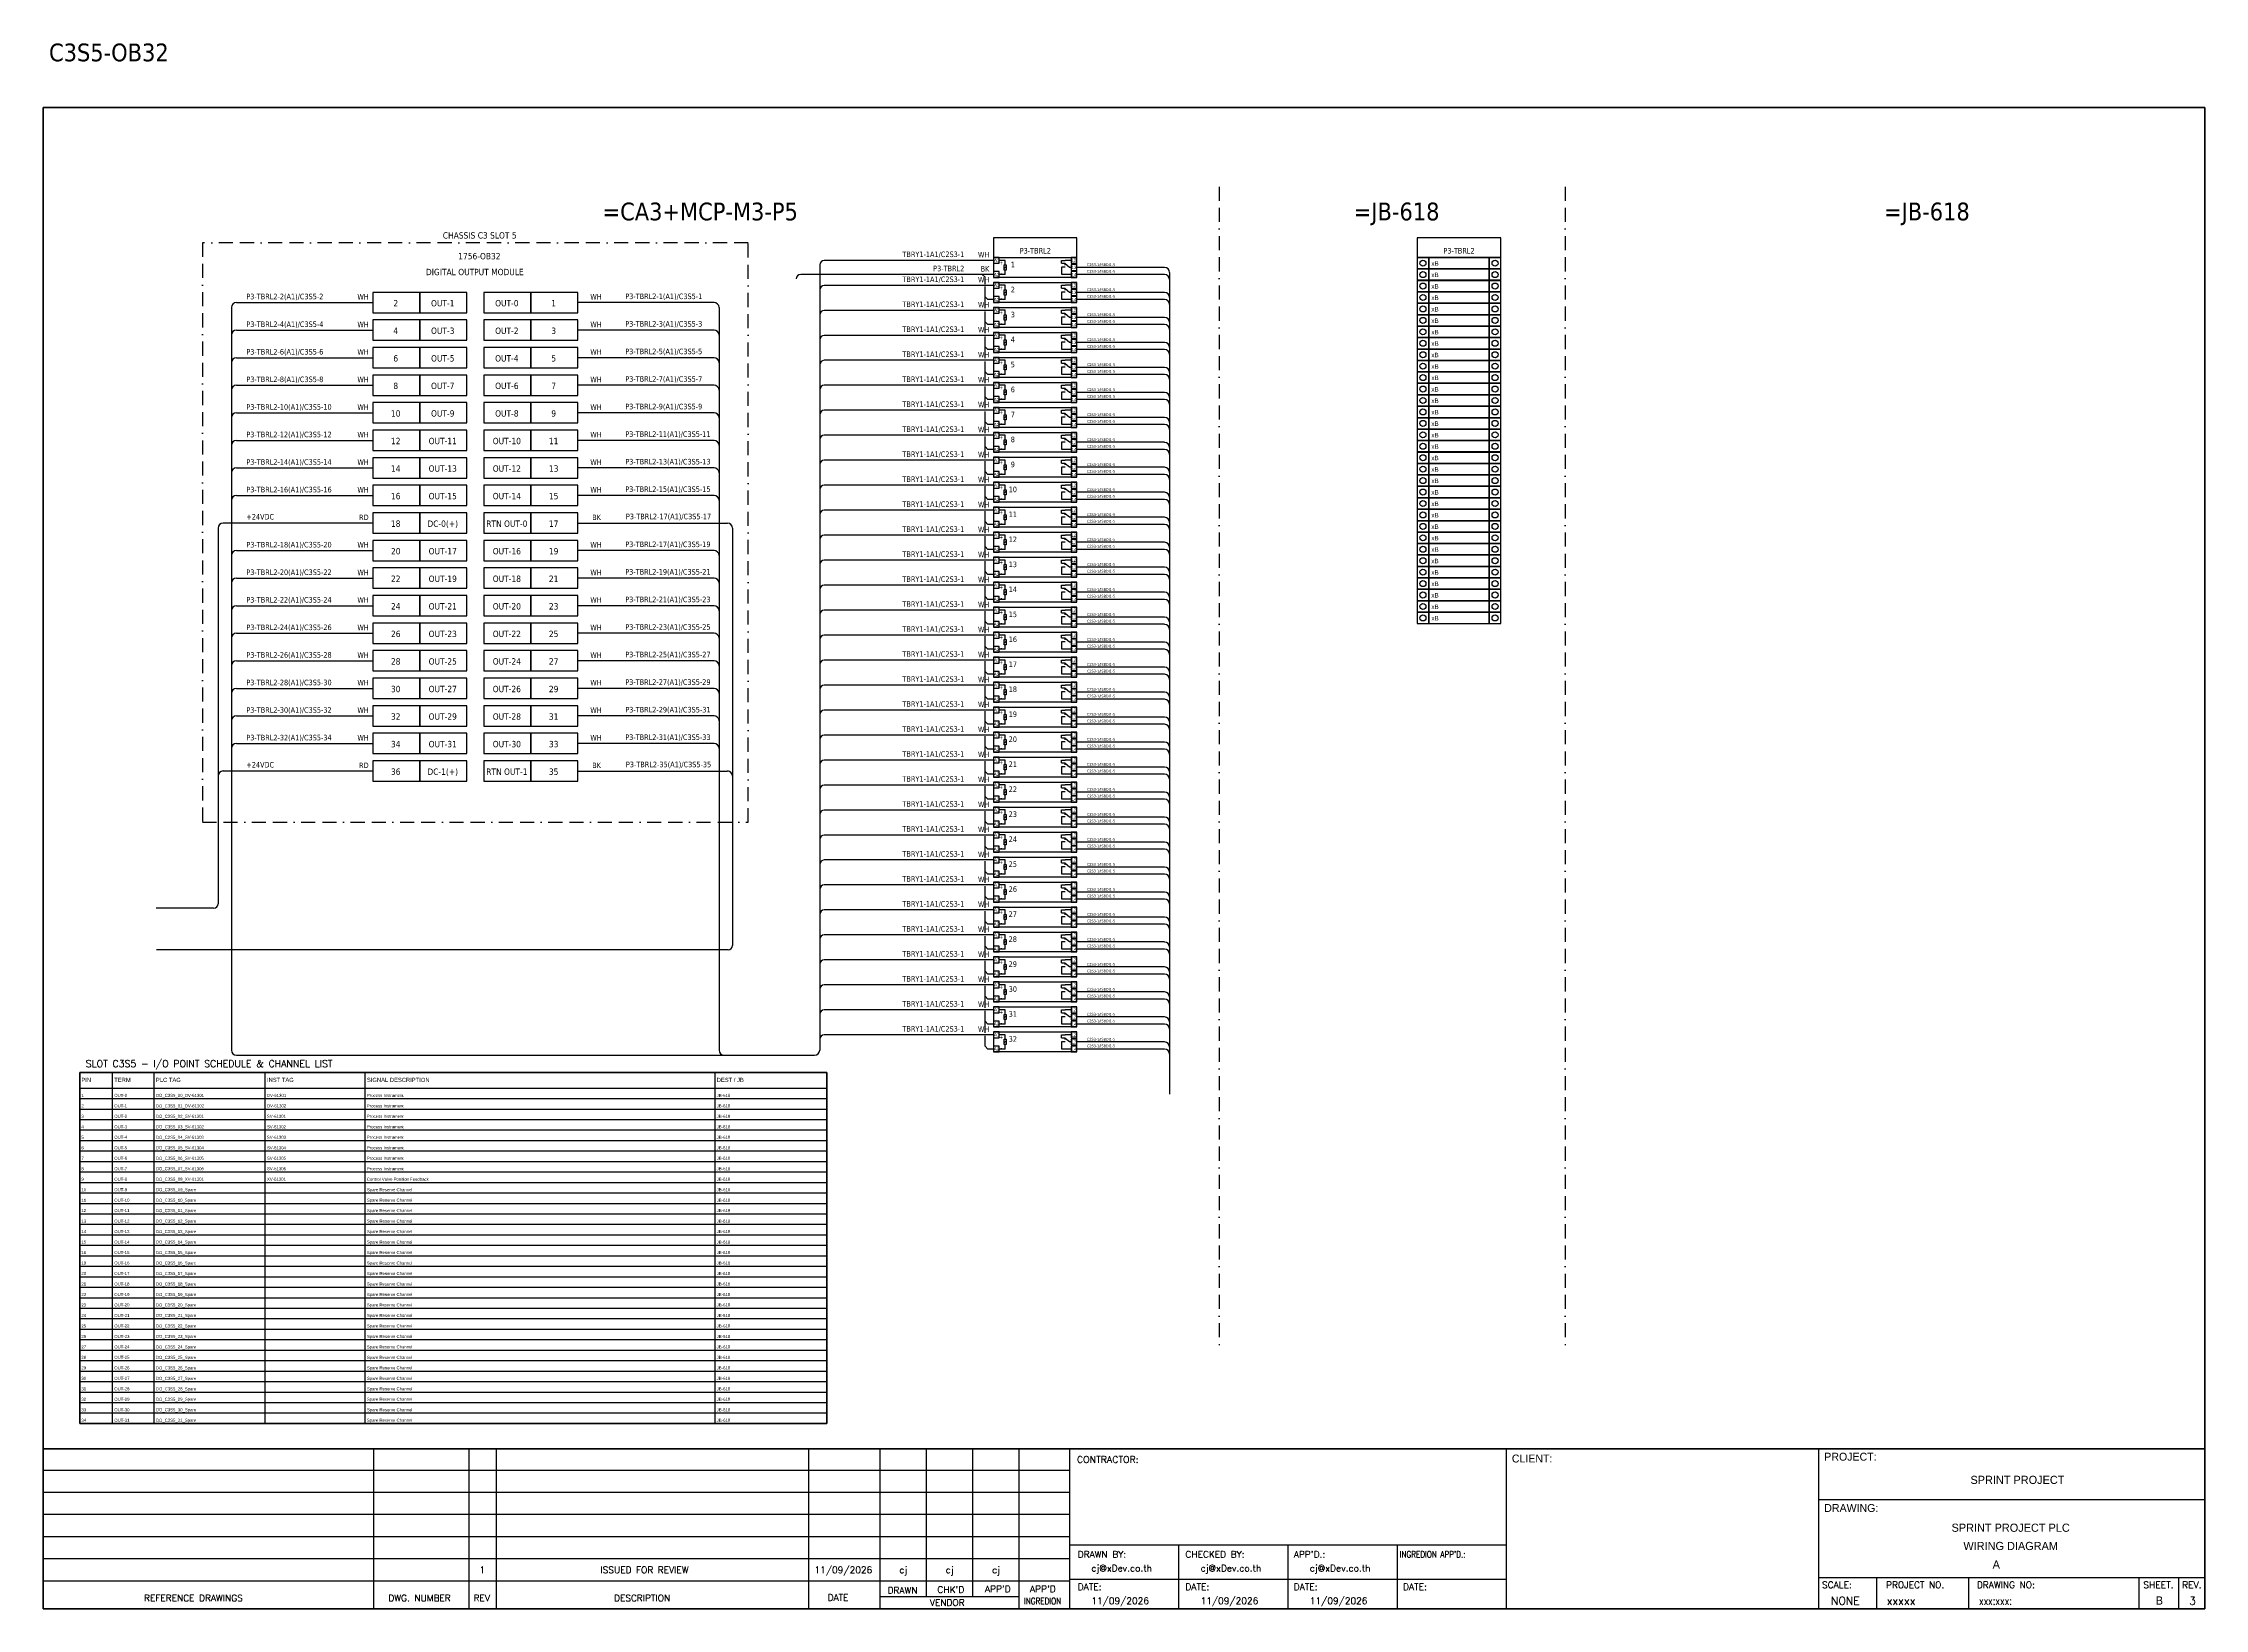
# Model space of a CAD drawing. Header units: millimetres. Extents: x 0 to 54213, y 0 to 2820.
# Drawn here: x 20967 to 24860, y 0 to 2820 of the extents above; entities that cross this region are included whole.
import ezdxf
from ezdxf.enums import TextEntityAlignment as Align

# ---------------------------------------------------------------- set-up
doc = ezdxf.new("R2010")
doc.units = ezdxf.units.MM
doc.linetypes.add('BORDERX2', pattern=[88.9, 25.4, -12.7, 25.4, -12.7, 0, -12.7])
for name, color, linetype in [('GT_1', 9, 'Continuous'), ('HELPPOINT', 7, 'Continuous'), ('MEMBER', 7, 'Continuous'), ('x01001-FrameArea', 2, 'BORDERX2')]:
    doc.layers.add(name, color=color, linetype=linetype)
doc.layers.add('IE-EQUIP', color=253, linetype='Continuous', lineweight=25)
doc.layers.add('IE-WIRE', color=7, linetype='Continuous', lineweight=25)
doc.styles.add('HTX11', font='O8111901')
doc.styles.add('ROMANS', font='romans.shx', dxfattribs={"width": 0.85, "height": 25})
doc.styles.get("Standard").update_dxf_attribs({"font": 'arial.ttf'})
doc.styles.add('Tahoma', font='')
doc.styles.get('Tahoma').set_extended_font_data('Tahoma')

# ---------------------------------------------------------------- blocks, each defined once
blk = doc.blocks.new('xTermSingleLayer4')
at = {"color": 7, "ltscale": 25.4}
for points in [[(0, -537), (537, -537), (537, 0), (0, 0)], [(537, -537), (3378, -537), (3378, 0), (537, 0)], [(3378, -537), (3915, -537), (3915, 0), (3378, 0)]]:
    blk.add_lwpolyline(points, close=True, dxfattribs=at)
for centre in [(268, -268), (3647, -268)]:
    blk.add_circle(centre, 141, dxfattribs=at)
blk.add_attdef('TERMINAL_B', (661, -387), '', height=212)
blk = doc.blocks.new('xRY-SPDT-11')
at = {"color": 1, "ltscale": 25.4}
for p, q in [((0, 0), (0, -10.5)), ((10.4, 0), (0, 0)), ((0, 0), (150.3, 0)), ((0, 0), (0, -36)), ((10.4, -10.5), (10.4, 0)), ((140, 0), (140, -10.5)), ((150.3, 0), (140, 0)), ((150.3, -36), (150.3, 0)), ((150.3, -10.5), (150.3, 0)), ((150.3, -36), (150.3, 0)), ((0, -10.5), (10.4, -10.5)), ((0, -25.5), (0, -36)), ((10.4, -25.5), (0, -25.5)), ((0, -36), (10.4, -36)), ((150.3, -36), (0, -36)), ((20.7, -5.2), (10.4, -5.2)), ((10.4, -36), (10.4, -25.5)), ((20.7, -30.8), (10.4, -30.8)), ((22.8, -16.3), (19.4, -19.7)), ((20.7, -13.3), (20.7, -5.2)), ((20.7, -30.8), (20.7, -22.7)), ((122.2, -10.4), (122.2, -5.2)), ((122.2, -5.2), (128.9, -5.2)), ((122.2, -10.4), (128.9, -10.4)), ((123.2, -30.8), (123.2, -17)), ((123.2, -17), (128.9, -17)), ((140, -30.8), (123.2, -30.8)), ((140, -5.2), (128.9, -5.2)), ((128.9, -13.8), (128.9, -10.4)), ((136.9, -18), (128.9, -11.6)), ((140, -18), (136.9, -18)), ((140, -10.5), (150.3, -10.5)), ((140, -12.8), (140, -23.3)), ((150.3, -12.8), (140, -12.8)), ((140, -23.3), (150.3, -23.3)), ((140, -25.5), (140, -36)), ((150.3, -25.5), (140, -25.5)), ((140, -36), (150.3, -36)), ((150.3, -23.3), (150.3, -12.8)), ((150.3, -36), (150.3, -25.5))]:
    blk.add_line(p, q, dxfattribs=at)
blk.add_lwpolyline([(22.8, -22.7), (19.4, -22.7), (19.4, -13.3), (22.8, -13.3)], close=True, dxfattribs=at)
at = {"color": 1}
for s, p in [('A2', (5.4, -30.9)), ('A1', (5.8, -5)), ('12', (144.4, -5.3)), ('13', (144.8, -17.9)), ('14', (145, -30.8))]:
    blk.add_text(s, height=5.91, dxfattribs=at).set_placement(p, align=Align.MIDDLE_CENTER)
at = {"color": 1, "style": 'Tahoma'}
for s, p in [('+', (13.9, -9.3)), ('+', (13.9, -9.3)), ('-', (13.9, -28.2))]:
    blk.add_text(s, height=6.84, dxfattribs=at).set_placement(p, align=Align.MIDDLE_CENTER)
blk = doc.blocks.new('*U220')
at = {"layer": 'x01001-FrameArea'}
blk.add_blockref('xRY-SPDT-11', (-75.2, 18), dxfattribs=at)
blk = doc.blocks.new('*U230')
at = {"layer": 'x01001-FrameArea', "color": 0, "linetype": 'ByBlock', "lineweight": -2, "transparency": 16777216}
for p in [(0, 0), (0, -45), (0, -90), (0, -135), (0, -180), (0, -225), (0, -270), (0, -315), (0, -360), (0, -405), (0, -450), (0, -495), (0, -540), (0, -585), (0, -630), (0, -675), (0, -720), (0, -765), (0, -810), (0, -855), (0, -900), (0, -945), (0, -990), (0, -1035), (0, -1080), (0, -1125), (0, -1170), (0, -1215), (0, -1260), (0, -1305), (0, -1350), (0, -1395)]:
    blk.add_blockref('*U220', p, dxfattribs=at)
blk = doc.blocks.new('*U320')
at = {"color": 4, "style": 'Tahoma'}
for s, height, p in [('TBRY1-1A1/C2S3-1', 9.949, (36.2, -4.1)), ('WH', 9.95, (81.3, -4.8))]:
    blk.add_text(s, height=height, dxfattribs=at).set_placement(p, align=Align.RIGHT)
blk = doc.blocks.new('*U330')
at = {"layer": 'x01001-FrameArea', "color": 0, "linetype": 'ByBlock', "lineweight": -2, "transparency": 16777216}
for p in [(0, 0), (0, -45), (0, -90), (0, -135), (0, -180), (0, -225), (0, -270), (0, -315), (0, -360), (0, -405), (0, -450), (0, -495), (0, -540), (0, -585), (0, -630), (0, -675), (0, -720), (0, -765), (0, -810), (0, -855), (0, -900), (0, -945), (0, -990), (0, -1035), (0, -1080), (0, -1125), (0, -1170), (0, -1215), (0, -1260), (0, -1305), (0, -1350), (0, -1395)]:
    blk.add_blockref('*U320', p, dxfattribs=at)
blk = doc.blocks.new('*U360')
at = {"layer": 'IE-WIRE', "color": 4, "ltscale": 25.4}
for p, q in [((74.2, 7.2), (-83.4, 7.2)), ((74.2, -5.6), (-83.4, -5.6))]:
    blk.add_line(p, q, dxfattribs=at)
for centre in [(74.2, -2), (74.2, -14.8)]:
    blk.add_arc(centre, 9.17, 0, 90, dxfattribs=at)
at = {"color": 4, "style": 'Tahoma'}
for p in [(-65.4, 9.6), (-65.4, -2.4)]:
    blk.add_text('C2S3-1/ISBDI1-5', height=4.974, dxfattribs=at).set_placement(p)
blk = doc.blocks.new('*U370')
at = {"layer": 'x01001-FrameArea', "color": 0, "linetype": 'ByBlock', "lineweight": -2, "transparency": 16777216}
for p in [(0, 0), (0, -45), (0, -90), (0, -135), (0, -180), (0, -225), (0, -270), (0, -315), (0, -360), (0, -405), (0, -450), (0, -495), (0, -540), (0, -585), (0, -630), (0, -675), (0, -720), (0, -765), (0, -810), (0, -855), (0, -900), (0, -945), (0, -990), (0, -1035), (0, -1080), (0, -1125), (0, -1170), (0, -1215), (0, -1260), (0, -1305), (0, -1350), (0, -1395)]:
    blk.add_blockref('*U360', p, dxfattribs=at)

msp = doc.modelspace()

# ---------------------------------------------------------------- linework, layer by layer
for p, q in [((22657.8, 2403.2), (22662.8, 2398.2)), ((22662.8, 2385.8), (22662.8, 2398.2)), ((22662.8, 2342.5), (22662.8, 2381.8)), ((22667.8, 2358.2), (22662.8, 2363.2)), ((22662.8, 2297.5), (22662.8, 2336.8)), ((22678.2, 2358.2), (22667.8, 2358.2)), ((22667.8, 2313.2), (22662.8, 2318.2)), ((22678.2, 2313.2), (22667.8, 2313.2)), ((22662.8, 2252.5), (22662.8, 2291.8)), ((22667.8, 2268.2), (22662.8, 2273.2)), ((22678.2, 2268.2), (22667.8, 2268.2)), ((22662.8, 2207.5), (22662.8, 2246.8)), ((22667.8, 2223.2), (22662.8, 2228.2)), ((22678.2, 2223.2), (22667.8, 2223.2)), ((22662.8, 2162.5), (22662.8, 2201.8)), ((22667.8, 2178.2), (22662.8, 2183.2)), ((22662.8, 2117.5), (22662.8, 2156.8)), ((22678.2, 2178.2), (22667.8, 2178.2)), ((22667.8, 2133.2), (22662.8, 2138.2)), ((22662.8, 2072.5), (22662.8, 2111.8)), ((22678.2, 2133.2), (22667.8, 2133.2)), ((22667.8, 2088.2), (22662.8, 2093.2)), ((22662.8, 2027.5), (22662.8, 2066.8)), ((22678.2, 2088.2), (22667.8, 2088.2)), ((22667.8, 2043.2), (22662.8, 2048.2)), ((22678.2, 2043.2), (22667.8, 2043.2)), ((22662.8, 1982.5), (22662.8, 2021.8)), ((22667.8, 1998.2), (22662.8, 2003.2)), ((22678.2, 1998.2), (22667.8, 1998.2)), ((22662.8, 1937.5), (22662.8, 1976.8)), ((22667.8, 1953.2), (22662.8, 1958.2)), ((22678.2, 1953.2), (22667.8, 1953.2)), ((22662.8, 1892.5), (22662.8, 1931.8)), ((22667.8, 1908.2), (22662.8, 1913.2)), ((22678.2, 1908.2), (22667.8, 1908.2)), ((22662.8, 1847.5), (22662.8, 1886.8)), ((22667.8, 1863.2), (22662.8, 1868.2)), ((22662.8, 1802.5), (22662.8, 1841.8)), ((22678.2, 1863.2), (22667.8, 1863.2)), ((22667.8, 1818.2), (22662.8, 1823.2)), ((22662.8, 1757.5), (22662.8, 1796.8)), ((22678.2, 1818.2), (22667.8, 1818.2)), ((22667.8, 1773.2), (22662.8, 1778.2)), ((22678.2, 1773.2), (22667.8, 1773.2)), ((22662.8, 1712.5), (22662.8, 1751.8)), ((22667.8, 1728.2), (22662.8, 1733.2)), ((22678.2, 1728.2), (22667.8, 1728.2)), ((22662.8, 1667.5), (22662.8, 1706.8)), ((22667.8, 1683.2), (22662.8, 1688.2)), ((22678.2, 1683.2), (22667.8, 1683.2)), ((22662.8, 1622.5), (22662.8, 1661.8)), ((22667.8, 1638.2), (22662.8, 1643.2)), ((22678.2, 1638.2), (22667.8, 1638.2)), ((22662.8, 1577.5), (22662.8, 1616.8)), ((22667.8, 1593.2), (22662.8, 1598.2)), ((22662.8, 1532.5), (22662.8, 1571.8)), ((22678.2, 1593.2), (22667.8, 1593.2)), ((22667.8, 1548.2), (22662.8, 1553.2)), ((22662.8, 1487.5), (22662.8, 1526.8)), ((22678.2, 1548.2), (22667.8, 1548.2)), ((22667.8, 1503.2), (22662.8, 1508.2)), ((22662.8, 1442.5), (22662.8, 1481.8)), ((22678.2, 1503.2), (22667.8, 1503.2)), ((22667.8, 1458.2), (22662.8, 1463.2)), ((22678.2, 1458.2), (22667.8, 1458.2)), ((22662.8, 1397.5), (22662.8, 1436.8)), ((22667.8, 1413.2), (22662.8, 1418.2)), ((22678.2, 1413.2), (22667.8, 1413.2)), ((22662.8, 1352.5), (22662.8, 1391.8)), ((22667.8, 1368.2), (22662.8, 1373.2)), ((22678.2, 1368.2), (22667.8, 1368.2)), ((22662.8, 1307.5), (22662.8, 1346.8)), ((22667.8, 1323.2), (22662.8, 1328.2)), ((22662.8, 1262.5), (22662.8, 1301.8)), ((22678.2, 1323.2), (22667.8, 1323.2)), ((22667.8, 1278.2), (22662.8, 1283.2)), ((22662.8, 1217.5), (22662.8, 1256.8)), ((22678.2, 1278.2), (22667.8, 1278.2)), ((22667.8, 1233.2), (22662.8, 1238.2)), ((22662.8, 1172.5), (22662.8, 1211.8)), ((22678.2, 1233.2), (22667.8, 1233.2)), ((22667.8, 1188.2), (22662.8, 1193.2)), ((22678.2, 1188.2), (22667.8, 1188.2)), ((22662.8, 1127.5), (22662.8, 1166.8)), ((22667.8, 1143.2), (22662.8, 1148.2)), ((22678.2, 1143.2), (22667.8, 1143.2)), ((22662.8, 1082.5), (22662.8, 1121.8)), ((22667.8, 1098.2), (22662.8, 1103.2)), ((22678.2, 1098.2), (22667.8, 1098.2)), ((22662.8, 1037.5), (22662.8, 1076.8)), ((22667.8, 1053.2), (22662.8, 1058.2)), ((22678.2, 1053.2), (22667.8, 1053.2)), ((22662.8, 1013.2), (22662.8, 1031.8)), ((22667.8, 1008.2), (22662.8, 1013.2)), ((22678.2, 1008.2), (22667.8, 1008.2))]:
    msp.add_line(p, q)
at = {"color": 1, "ltscale": 25.4}
for p, q in [((21559.9, 1955.7), (21290.5, 1955.7)), ((21281.4, 1946.5), (21281.4, 1270))]:
    msp.add_line(p, q, dxfattribs=at)
at = {"color": 7}
for p, q in [((21032.2, 937.9), (22378, 937.9)), ((21091.5, 333.8), (21091.5, 965.9)), ((21166.5, 333.8), (21166.5, 965.9)), ((21366.5, 333.8), (21366.5, 965.9)), ((21546.5, 333.8), (21546.5, 965.9)), ((22176.5, 333.8), (22176.5, 965.9))]:
    msp.add_line(p, q, dxfattribs=at)
at = {"color": 8}
for p, q in [((21032.2, 919), (22378, 919)), ((21032.2, 900.1), (22378, 900.1)), ((21032.2, 881.3), (22378, 881.3)), ((21032.2, 862.4), (22378, 862.4)), ((21032.2, 843.5), (22378, 843.5)), ((21032.2, 824.6), (22378, 824.6)), ((21032.2, 805.8), (22378, 805.8)), ((21032.2, 786.9), (22378, 786.9)), ((21032.2, 768), (22378, 768)), ((21032.2, 749.1), (22378, 749.1)), ((21032.2, 730.2), (22378, 730.2)), ((21032.2, 711.4), (22378, 711.4)), ((21032.2, 692.5), (22378, 692.5)), ((21032.2, 673.6), (22378, 673.6)), ((21032.2, 654.7), (22378, 654.7)), ((21032.2, 635.9), (22378, 635.9)), ((21032.2, 617), (22378, 617)), ((21032.2, 598.1), (22378, 598.1)), ((21032.2, 579.2), (22378, 579.2)), ((21032.2, 560.3), (22378, 560.3)), ((21032.2, 541.5), (22378, 541.5)), ((21032.2, 522.6), (22378, 522.6)), ((21032.2, 503.7), (22378, 503.7)), ((21032.2, 484.8), (22378, 484.8)), ((21032.2, 465.9), (22378, 465.9)), ((21032.2, 447.1), (22378, 447.1)), ((21032.2, 428.2), (22378, 428.2)), ((21032.2, 409.3), (22378, 409.3)), ((21032.2, 390.4), (22378, 390.4)), ((21032.2, 371.6), (22378, 371.6)), ((21032.2, 352.7), (22378, 352.7))]:
    msp.add_line(p, q, dxfattribs=at)
at = {"color": 4}
for p, q in [((24268.8, 56.1), (24268.8, 0)), ((24434.1, 56.1), (24434.1, 0))]:
    msp.add_line(p, q, dxfattribs=at)
at = {"color": 4, "ltscale": 0.5}
for p, q in [((24741.2, 56.1), (24741.2, 0)), ((24741.2, 56.1), (24741.2, 0)), ((24812.4, 56.1), (24812.4, 0)), ((24812.4, 56.1), (24812.4, 0))]:
    msp.add_line(p, q, dxfattribs=at)
at = {"color": 4, "ltscale": 25.4}
for points in [[(22678.2, 2434), (22828.5, 2434), (22828.5, 2469.2), (22678.2, 2469.2)], [(23441.4, 2434), (23591.7, 2434), (23591.7, 2469.2), (23441.4, 2469.2)]]:
    msp.add_lwpolyline(points, close=True, dxfattribs=at)
msp.add_lwpolyline([(21032.2, 965.9), (22378, 965.9), (22378, 333.8), (21032.2, 333.8)], close=True)
at = {"color": 7}
msp.add_lwpolyline([(21032.2, 333.8), (22378, 333.8), (22378, 965.9), (21032.2, 965.9), (21032.2, 333.8)], dxfattribs=at)
at = {"color": 1, "ltscale": 25.4}
msp.add_arc((21290.5, 1946.5), 9.14, 90, 180, dxfattribs=at)
at = {"layer": 'GT_1', "color": 4}
for p, q in [((21561.9, 0), (21561.9, 288.2)), ((21733.8, 0), (21733.8, 288.2)), ((21782.9, 0), (21782.9, 288.2)), ((22345.6, 0), (22345.6, 288.2)), ((22473.9, 0), (22473.9, 288.2)), ((22557.5, 21.8), (22557.5, 288.2)), ((22641, 21.8), (22641, 288.2)), ((22724.3, 0), (22724.3, 288.2)), ((22815.3, 0), (22815.3, 288.2)), ((23602.3, 0), (23602.3, 288.2)), ((24164.6, 0), (24164.6, 288.2)), ((24164.6, 0), (24164.6, 288.2)), ((24164.6, 0), (24164.6, 288.2)), ((22815.3, 249.3), (20966.5, 249.3)), ((22815.3, 209.5), (20966.5, 209.5)), ((22815.3, 169.6), (20966.5, 169.6)), ((22815.3, 129.7), (20966.5, 129.7)), ((22815.3, 89.7), (20966.5, 89.7)), ((23602.3, 114.3), (22815.3, 114.3)), ((23012.1, 0), (23012.1, 114.3)), ((23208.8, 0), (23208.8, 114.3)), ((23405.6, 0), (23405.6, 114.3)), ((22815.2, 49.8), (20966.5, 49.8)), ((23602.3, 52.9), (22815.3, 52.9)), ((24164.6, 56.1), (24859.8, 56.1)), ((22724.3, 21.8), (22473.9, 21.8))]:
    msp.add_line(p, q, dxfattribs=at)
at = {"layer": 'HELPPOINT', "color": 4, "lineweight": 35}
for p, q in [((20966.5, 0), (20966.5, 2704.2)), ((20966.5, 2704.2), (24859.8, 2704.2)), ((20966.5, 0), (20966.5, 2704.2)), ((20966.5, 2704.2), (24859.8, 2704.2)), ((24859.8, 2704.2), (24859.8, 0)), ((24859.8, 2704.2), (24859.8, 0)), ((24859.8, 0), (20966.5, 0)), ((24859.8, 0), (20966.5, 0))]:
    msp.add_line(p, q, dxfattribs=at)
at = {"layer": 'HELPPOINT', "color": 4}
for p, q in [((24164.6, 196.6), (24859.8, 196.6)), ((24164.6, 196.6), (24859.8, 196.6)), ((24164.6, 56.1), (24859.8, 56.1))]:
    msp.add_line(p, q, dxfattribs=at)
at = {"layer": 'IE-EQUIP', "linetype": 'Continuous', "ltscale": 25.4}
for points in [[(21559.9, 2334.4), (21644.6, 2334.4), (21644.6, 2371.1), (21559.9, 2371.1)], [(21644.6, 2334.4), (21729.2, 2334.4), (21729.2, 2371.1), (21644.6, 2371.1)], [(21760.1, 2334.4), (21844.7, 2334.4), (21844.7, 2371.1), (21760.1, 2371.1)], [(21844.7, 2334.4), (21929.4, 2334.4), (21929.4, 2371.1), (21844.7, 2371.1)], [(21559.9, 2284.8), (21644.6, 2284.8), (21644.6, 2321.5), (21559.9, 2321.5)], [(21644.6, 2284.8), (21729.2, 2284.8), (21729.2, 2321.5), (21644.6, 2321.5)], [(21760.1, 2284.8), (21844.7, 2284.8), (21844.7, 2321.5), (21760.1, 2321.5)], [(21844.7, 2284.8), (21929.4, 2284.8), (21929.4, 2321.5), (21844.7, 2321.5)], [(21559.9, 2235.1), (21644.6, 2235.1), (21644.6, 2271.8), (21559.9, 2271.8)], [(21644.6, 2235.1), (21729.2, 2235.1), (21729.2, 2271.8), (21644.6, 2271.8)], [(21760.1, 2235.1), (21844.7, 2235.1), (21844.7, 2271.8), (21760.1, 2271.8)], [(21844.7, 2235.1), (21929.4, 2235.1), (21929.4, 2271.8), (21844.7, 2271.8)], [(21559.9, 2185.5), (21644.6, 2185.5), (21644.6, 2222.2), (21559.9, 2222.2)], [(21644.6, 2185.5), (21729.2, 2185.5), (21729.2, 2222.2), (21644.6, 2222.2)], [(21760.1, 2185.5), (21844.7, 2185.5), (21844.7, 2222.2), (21760.1, 2222.2)], [(21844.7, 2185.5), (21929.4, 2185.5), (21929.4, 2222.2), (21844.7, 2222.2)], [(21559.9, 2135.9), (21644.6, 2135.9), (21644.6, 2172.6), (21559.9, 2172.6)], [(21644.6, 2135.9), (21729.2, 2135.9), (21729.2, 2172.6), (21644.6, 2172.6)], [(21760.1, 2135.9), (21844.7, 2135.9), (21844.7, 2172.6), (21760.1, 2172.6)], [(21844.7, 2135.9), (21929.4, 2135.9), (21929.4, 2172.6), (21844.7, 2172.6)], [(21559.9, 2086.2), (21644.6, 2086.2), (21644.6, 2122.9), (21559.9, 2122.9)], [(21644.6, 2086.2), (21729.2, 2086.2), (21729.2, 2122.9), (21644.6, 2122.9)], [(21760.1, 2086.2), (21844.7, 2086.2), (21844.7, 2122.9), (21760.1, 2122.9)], [(21844.7, 2086.2), (21929.4, 2086.2), (21929.4, 2122.9), (21844.7, 2122.9)], [(21559.9, 2036.6), (21644.6, 2036.6), (21644.6, 2073.3), (21559.9, 2073.3)], [(21644.6, 2036.6), (21729.2, 2036.6), (21729.2, 2073.3), (21644.6, 2073.3)], [(21760.1, 2036.6), (21844.7, 2036.6), (21844.7, 2073.3), (21760.1, 2073.3)], [(21844.7, 2036.6), (21929.4, 2036.6), (21929.4, 2073.3), (21844.7, 2073.3)], [(21559.9, 1987), (21644.6, 1987), (21644.6, 2023.7), (21559.9, 2023.7)], [(21644.6, 1987), (21729.2, 1987), (21729.2, 2023.7), (21644.6, 2023.7)], [(21760.1, 1987), (21844.7, 1987), (21844.7, 2023.7), (21760.1, 2023.7)], [(21844.7, 1987), (21929.4, 1987), (21929.4, 2023.7), (21844.7, 2023.7)], [(21559.9, 1937.3), (21644.6, 1937.3), (21644.6, 1974), (21559.9, 1974)], [(21644.6, 1937.3), (21729.2, 1937.3), (21729.2, 1974), (21644.6, 1974)], [(21760.1, 1937.3), (21844.7, 1937.3), (21844.7, 1974), (21760.1, 1974)], [(21844.7, 1937.3), (21929.4, 1937.3), (21929.4, 1974), (21844.7, 1974)], [(21559.9, 1887.7), (21644.6, 1887.7), (21644.6, 1924.4), (21559.9, 1924.4)], [(21644.6, 1887.7), (21729.2, 1887.7), (21729.2, 1924.4), (21644.6, 1924.4)], [(21760.1, 1887.7), (21844.7, 1887.7), (21844.7, 1924.4), (21760.1, 1924.4)], [(21844.7, 1887.7), (21929.4, 1887.7), (21929.4, 1924.4), (21844.7, 1924.4)], [(21559.9, 1838.1), (21644.6, 1838.1), (21644.6, 1874.8), (21559.9, 1874.8)], [(21644.6, 1838.1), (21729.2, 1838.1), (21729.2, 1874.8), (21644.6, 1874.8)], [(21760.1, 1838.1), (21844.7, 1838.1), (21844.7, 1874.8), (21760.1, 1874.8)], [(21844.7, 1838.1), (21929.4, 1838.1), (21929.4, 1874.8), (21844.7, 1874.8)], [(21559.9, 1788.4), (21644.6, 1788.4), (21644.6, 1825.1), (21559.9, 1825.1)], [(21644.6, 1788.4), (21729.2, 1788.4), (21729.2, 1825.1), (21644.6, 1825.1)], [(21760.1, 1788.4), (21844.7, 1788.4), (21844.7, 1825.1), (21760.1, 1825.1)], [(21844.7, 1788.4), (21929.4, 1788.4), (21929.4, 1825.1), (21844.7, 1825.1)], [(21559.9, 1738.8), (21644.6, 1738.8), (21644.6, 1775.5), (21559.9, 1775.5)], [(21644.6, 1738.8), (21729.2, 1738.8), (21729.2, 1775.5), (21644.6, 1775.5)], [(21760.1, 1738.8), (21844.7, 1738.8), (21844.7, 1775.5), (21760.1, 1775.5)], [(21844.7, 1738.8), (21929.4, 1738.8), (21929.4, 1775.5), (21844.7, 1775.5)], [(21559.9, 1689.2), (21644.6, 1689.2), (21644.6, 1725.9), (21559.9, 1725.9)], [(21644.6, 1689.2), (21729.2, 1689.2), (21729.2, 1725.9), (21644.6, 1725.9)], [(21760.1, 1689.2), (21844.7, 1689.2), (21844.7, 1725.9), (21760.1, 1725.9)], [(21844.7, 1689.2), (21929.4, 1689.2), (21929.4, 1725.9), (21844.7, 1725.9)], [(21559.9, 1639.5), (21644.6, 1639.5), (21644.6, 1676.2), (21559.9, 1676.2)], [(21644.6, 1639.5), (21729.2, 1639.5), (21729.2, 1676.2), (21644.6, 1676.2)], [(21760.1, 1639.5), (21844.7, 1639.5), (21844.7, 1676.2), (21760.1, 1676.2)], [(21844.7, 1639.5), (21929.4, 1639.5), (21929.4, 1676.2), (21844.7, 1676.2)], [(21559.9, 1589.9), (21644.6, 1589.9), (21644.6, 1626.6), (21559.9, 1626.6)], [(21644.6, 1589.9), (21729.2, 1589.9), (21729.2, 1626.6), (21644.6, 1626.6)], [(21760.1, 1589.9), (21844.7, 1589.9), (21844.7, 1626.6), (21760.1, 1626.6)], [(21844.7, 1589.9), (21929.4, 1589.9), (21929.4, 1626.6), (21844.7, 1626.6)], [(21559.9, 1540.3), (21644.6, 1540.3), (21644.6, 1577), (21559.9, 1577)], [(21644.6, 1540.3), (21729.2, 1540.3), (21729.2, 1577), (21644.6, 1577)], [(21760.1, 1540.3), (21844.7, 1540.3), (21844.7, 1577), (21760.1, 1577)], [(21844.7, 1540.3), (21929.4, 1540.3), (21929.4, 1577), (21844.7, 1577)], [(21559.9, 1490.6), (21644.6, 1490.6), (21644.6, 1527.3), (21559.9, 1527.3)], [(21644.6, 1490.6), (21729.2, 1490.6), (21729.2, 1527.3), (21644.6, 1527.3)], [(21760.1, 1490.6), (21844.7, 1490.6), (21844.7, 1527.3), (21760.1, 1527.3)], [(21844.7, 1490.6), (21929.4, 1490.6), (21929.4, 1527.3), (21844.7, 1527.3)]]:
    msp.add_lwpolyline(points, close=True, dxfattribs=at)
at = {"layer": 'IE-WIRE', "color": 4, "ltscale": 25.4}
for p, q in [((22365.1, 2420.7), (22365.1, 1006.3)), ((22678.2, 2428.7), (22373.1, 2428.7)), ((22678.2, 2383.7), (22373.1, 2383.7)), ((22995.3, 2406.8), (22995.3, 927.2)), ((21305.5, 2343.6), (21305.5, 1006.3)), ((21314.7, 2352.7), (21559.9, 2352.7)), ((22174.7, 2352.7), (21929.4, 2352.7)), ((22183.8, 2343.6), (22183.8, 1006.3)), ((22678.2, 2338.7), (22373.1, 2338.7)), ((21314.7, 2303.1), (21559.9, 2303.1)), ((22174.7, 2303.1), (21929.4, 2303.1)), ((22678.2, 2293.7), (22373.1, 2293.7)), ((21314.7, 2253.5), (21559.9, 2253.5)), ((22174.7, 2253.5), (21929.4, 2253.5)), ((22678.2, 2248.7), (22373.1, 2248.7)), ((21314.7, 2203.8), (21559.9, 2203.8)), ((22174.7, 2203.8), (21929.4, 2203.8)), ((22678.2, 2203.7), (22373.1, 2203.7)), ((21314.7, 2154.2), (21559.9, 2154.2)), ((22174.7, 2154.2), (21929.4, 2154.2)), ((22678.2, 2158.7), (22373.1, 2158.7)), ((21314.7, 2104.6), (21559.9, 2104.6)), ((22174.7, 2104.6), (21929.4, 2104.6)), ((22678.2, 2113.7), (22373.1, 2113.7)), ((22678.2, 2068.7), (22373.1, 2068.7)), ((21314.7, 2055), (21559.9, 2055)), ((22174.7, 2055), (21929.4, 2055)), ((21314.7, 2005.3), (21559.9, 2005.3)), ((22174.7, 2005.3), (21929.4, 2005.3)), ((22678.2, 2023.7), (22373.1, 2023.7)), ((22678.2, 1978.7), (22373.1, 1978.7)), ((22678.2, 1933.7), (22373.1, 1933.7)), ((21314.7, 1906.1), (21559.9, 1906.1)), ((22174.7, 1906.1), (21929.4, 1906.1)), ((22678.2, 1888.7), (22373.1, 1888.7)), ((21314.7, 1856.4), (21559.9, 1856.4)), ((22174.7, 1856.4), (21929.4, 1856.4)), ((22678.2, 1843.7), (22373.1, 1843.7)), ((21314.7, 1806.8), (21559.9, 1806.8)), ((22174.7, 1806.8), (21929.4, 1806.8)), ((22678.2, 1798.7), (22373.1, 1798.7)), ((21314.7, 1757.2), (21559.9, 1757.2)), ((22174.7, 1757.2), (21929.4, 1757.2)), ((22678.2, 1753.7), (22373.1, 1753.7)), ((21314.7, 1707.5), (21559.9, 1707.5)), ((22174.7, 1707.5), (21929.4, 1707.5)), ((22678.2, 1708.7), (22373.1, 1708.7)), ((21314.7, 1657.9), (21559.9, 1657.9)), ((22174.7, 1657.9), (21929.4, 1657.9)), ((22678.2, 1663.7), (22373.1, 1663.7)), ((21314.7, 1608.3), (21559.9, 1608.3)), ((22174.7, 1608.3), (21929.4, 1608.3)), ((22678.2, 1618.7), (22373.1, 1618.7)), ((21314.7, 1558.6), (21559.9, 1558.6)), ((22174.7, 1558.6), (21929.4, 1558.6)), ((22678.2, 1573.7), (22373.1, 1573.7)), ((22678.2, 1528.7), (22373.1, 1528.7)), ((22678.2, 1483.7), (22373.1, 1483.7)), ((22678.2, 1438.7), (22373.1, 1438.7)), ((22678.2, 1393.7), (22373.1, 1393.7)), ((22678.2, 1348.7), (22373.1, 1348.7)), ((22678.2, 1303.7), (22373.1, 1303.7)), ((22678.2, 1258.7), (22373.1, 1258.7)), ((22678.2, 1213.7), (22373.1, 1213.7)), ((22678.2, 1168.7), (22373.1, 1168.7)), ((22678.2, 1123.7), (22373.1, 1123.7)), ((22678.2, 1078.7), (22373.1, 1078.7)), ((22678.2, 1033.7), (22373.1, 1033.7))]:
    msp.add_line(p, q, dxfattribs=at)
at = {"layer": 'IE-WIRE', "ltscale": 25.4}
msp.add_line((22678.2, 2403.2), (22330.8, 2403.2), dxfattribs=at)
at = {"layer": 'IE-WIRE', "color": 7, "ltscale": 25.4}
for p, q in [((21929.4, 1955.7), (22198.8, 1955.7)), ((22207.9, 1946.5), (22207.9, 1194.9)), ((21929.4, 1509), (22198.8, 1509)), ((22199.9, 1186.9), (21170.6, 1186.9))]:
    msp.add_line(p, q, dxfattribs=at)
at = {"layer": 'IE-WIRE', "color": 1, "ltscale": 25.4}
for p, q in [((21559.9, 1509), (21290.5, 1509)), ((21273.4, 1262), (21169.9, 1262))]:
    msp.add_line(p, q, dxfattribs=at)
at = {"layer": 'IE-WIRE', "color": 4}
msp.add_line((21314.6, 997.2), (22355.9, 997.2), dxfattribs=at)
at = {"layer": 'IE-WIRE', "color": 4, "ltscale": 25.4}
for centre, radius, start, end in [((22373.1, 2420.7), 8, 90, 180), ((22373.1, 2375.7), 8, 90, 180), ((21314.7, 2343.6), 9.17, 90, 180), ((22174.7, 2343.6), 9.17, 0, 90), ((22373.1, 2330.7), 8, 90, 180), ((21314.7, 2293.9), 9.17, 90, 180), ((22174.7, 2293.9), 9.17, 0, 90), ((22373.1, 2285.7), 8, 90, 180), ((21314.7, 2244.3), 9.17, 90, 180), ((22174.7, 2244.3), 9.17, 0, 90), ((22373.1, 2240.7), 8, 90, 180), ((21314.7, 2194.7), 9.17, 90, 180), ((22174.7, 2194.7), 9.17, 0, 90), ((22373.1, 2195.7), 8, 90, 180), ((21314.7, 2145), 9.17, 90, 180), ((22174.7, 2145), 9.17, 0, 90), ((22373.1, 2150.7), 8, 90, 180), ((21314.7, 2095.4), 9.17, 90, 180), ((22174.7, 2095.4), 9.17, 0, 90), ((22373.1, 2105.7), 8, 90, 180), ((22373.1, 2060.7), 8, 90, 180), ((21314.7, 2045.8), 9.17, 90, 180), ((22174.7, 2045.8), 9.17, 0, 90), ((21314.7, 1996.1), 9.17, 90, 180), ((22174.7, 1996.1), 9.17, 0, 90), ((22373.1, 2015.7), 8, 90, 180), ((22373.1, 1970.7), 8, 90, 180), ((22373.1, 1925.7), 8, 90, 180), ((21314.7, 1896.9), 9.17, 90, 180), ((22174.7, 1896.9), 9.17, 0, 90), ((22373.1, 1880.7), 8, 90, 180), ((21314.7, 1847.2), 9.17, 90, 180), ((22174.7, 1847.2), 9.17, 0, 90), ((22373.1, 1835.7), 8, 90, 180), ((21314.7, 1797.6), 9.17, 90, 180), ((22174.7, 1797.6), 9.17, 0, 90), ((22373.1, 1790.7), 8, 90, 180), ((21314.7, 1748), 9.17, 90, 180), ((22174.7, 1748), 9.17, 0, 90), ((22373.1, 1745.7), 8, 90, 180), ((21314.7, 1698.3), 9.17, 90, 180), ((22174.7, 1698.3), 9.17, 0, 90), ((22373.1, 1700.7), 8, 90, 180), ((21314.7, 1648.7), 9.17, 90, 180), ((22174.7, 1648.7), 9.17, 0, 90), ((22373.1, 1655.7), 8, 90, 180), ((21314.7, 1599.1), 9.17, 90, 180), ((22174.7, 1599.1), 9.17, 0, 90), ((22373.1, 1610.7), 8, 90, 180), ((21314.7, 1549.4), 9.17, 90, 180), ((22174.7, 1549.4), 9.17, 0, 90), ((22373.1, 1565.7), 8, 90, 180), ((22373.1, 1520.7), 8, 90, 180), ((22373.1, 1475.7), 8, 90, 180), ((22373.1, 1430.7), 8, 90, 180), ((22373.1, 1385.7), 8, 90, 180), ((22373.1, 1340.7), 8, 90, 180), ((22373.1, 1295.7), 8, 90, 180), ((22373.1, 1250.7), 8, 90, 180), ((22373.1, 1205.7), 8, 90, 180), ((22373.1, 1160.7), 8, 90, 180), ((22373.1, 1115.7), 8, 90, 180), ((22373.1, 1070.7), 8, 90, 180), ((22373.1, 1025.7), 8, 90, 180)]:
    msp.add_arc(centre, radius, start, end, dxfattribs=at)
at = {"layer": 'IE-WIRE', "ltscale": 25.4}
msp.add_arc((22330.8, 2395.2), 8, 90, 180, dxfattribs=at)
at = {"layer": 'IE-WIRE', "color": 7, "ltscale": 25.4}
for centre, radius, start, end in [((22198.8, 1946.5), 9.14, 0, 90), ((22198.8, 1499.9), 9.14, 0, 90), ((22199.9, 1194.9), 8, 270, 360)]:
    msp.add_arc(centre, radius, start, end, dxfattribs=at)
at = {"layer": 'IE-WIRE', "color": 1, "ltscale": 25.4}
for centre, radius, start, end in [((21290.5, 1499.9), 9.14, 90, 180), ((21273.4, 1270), 8, 270, 0)]:
    msp.add_arc(centre, radius, start, end, dxfattribs=at)
at = {"layer": 'IE-WIRE', "color": 4}
for centre, start, end in [((21314.6, 1006.3), 180, 270), ((22193, 1006.3), 180, 270), ((22355.9, 1006.3), 270, 0)]:
    msp.add_arc(centre, 9.14, start, end, dxfattribs=at)
at = {"layer": 'MEMBER', "color": 4, "lineweight": 35}
msp.add_line((20966.5, 288.2), (24859.8, 288.2), dxfattribs=at)
msp.add_line((20966.5, 288.2), (24859.8, 288.2), dxfattribs=at)
at = {"layer": 'MEMBER', "color": 4}
for p, q in [((24164.6, 196.6), (24859.8, 196.6)), ((24164.6, 196.6), (24859.8, 196.6)), ((24164.6, 56.1), (24859.8, 56.1)), ((24164.6, 56.1), (24859.8, 56.1))]:
    msp.add_line(p, q, dxfattribs=at)
at = {"layer": 'x01001-FrameArea'}
for p, q in [((23084.7, 2561.5), (23084.7, 475)), ((23707.8, 2561.5), (23707.8, 475))]:
    msp.add_line(p, q, dxfattribs=at)
msp.add_lwpolyline([(21253.2, 1416.6), (22236.2, 1416.6), (22236.2, 2460.5), (21253.2, 2460.5)], close=True, dxfattribs=at)

# ---------------------------------------------------------------- block references
at = {"xscale": 0.0384, "yscale": 0.0384, "zscale": 0.0384}
for p in [(23441.4, 2434), (23441.4, 2413.4), (23441.4, 2392.8), (23441.4, 2372.2), (23441.4, 2351.5), (23441.4, 2330.9), (23441.4, 2310.3), (23441.4, 2289.7), (23441.4, 2269.1), (23441.4, 2248.5), (23441.4, 2227.9), (23441.4, 2207.3), (23441.4, 2186.7), (23441.4, 2166), (23441.4, 2145.4), (23441.4, 2124.8), (23441.4, 2104.2), (23441.4, 2083.6), (23441.4, 2063), (23441.4, 2042.4), (23441.4, 2021.8), (23441.4, 2001.1), (23441.4, 1980.5), (23441.4, 1959.9), (23441.4, 1939.3), (23441.4, 1918.7), (23441.4, 1898.1), (23441.4, 1877.5), (23441.4, 1856.9), (23441.4, 1836.3), (23441.4, 1815.6), (23441.4, 1795)]:
    msp.add_blockref('xTermSingleLayer4', p, dxfattribs=at).add_auto_attribs({'TERMINAL_B': 'xB'})
at = {"layer": 'x01001-FrameArea'}
for name, p in [('*U330', (22589.3, 2438.8)), ('*U230', (22753.4, 2416)), ('*U370', (22911.9, 2408.8))]:
    msp.add_blockref(name, p, dxfattribs=at)

# ---------------------------------------------------------------- texts
at = {"color": 2, "style": 'Tahoma'}
msp.add_text('C3S5-OB32', height=32, dxfattribs=at).set_placement((20976.9, 2787.3))
for s, height, p in [('=CA3+MCP-M3-P5', 32, (22149.9, 2516.8)), ('=JB-618', 32, (23404.2, 2516.8)), ('=JB-618', 32, (24359.3, 2516.8)), ('CHASSIS C3 SLOT 5', 11.441, (21752.7, 2473.8)), ('1756-OB32', 11.44, (21752.1, 2436.4)), ('DIGITAL OUTPUT MODULE', 11.441, (21743.9, 2407.8)), ('2', 11.4, (21601.4, 2351.6)), ('OUT-1', 11.44, (21686.1, 2351.6)), ('OUT-0', 11.44, (21801.6, 2351.6)), ('1', 11.4, (21885.9, 2351.6)), ('4', 11.4, (21601.4, 2302)), ('OUT-3', 11.44, (21686.1, 2302)), ('OUT-2', 11.44, (21801.6, 2302)), ('3', 11.4, (21885.9, 2302)), ('6', 11.4, (21601.4, 2252.3)), ('OUT-5', 11.44, (21686.1, 2252.3)), ('OUT-4', 11.44, (21801.6, 2252.3)), ('5', 11.4, (21885.9, 2252.3)), ('8', 11.4, (21601.4, 2202.7)), ('OUT-7', 11.44, (21686.1, 2202.7)), ('OUT-6', 11.44, (21801.6, 2202.7)), ('7', 11.4, (21885.9, 2202.7)), ('10', 11.44, (21601.4, 2153.1)), ('OUT-9', 11.44, (21686.1, 2153.1)), ('OUT-8', 11.44, (21801.6, 2153.1)), ('9', 11.4, (21885.9, 2153.1)), ('12', 11.44, (21601.4, 2103.4)), ('OUT-11', 11.44, (21686.1, 2103.4)), ('OUT-10', 11.44, (21801.6, 2103.4)), ('11', 11.44, (21885.9, 2103.4)), ('14', 11.44, (21601.4, 2053.8)), ('OUT-13', 11.44, (21686.1, 2053.8)), ('OUT-12', 11.44, (21801.6, 2053.8)), ('13', 11.44, (21885.9, 2053.8)), ('16', 11.44, (21601.4, 2004.2)), ('OUT-15', 11.44, (21686.1, 2004.2)), ('OUT-14', 11.44, (21801.6, 2004.2)), ('15', 11.44, (21885.9, 2004.2)), ('18', 11.44, (21601.4, 1954.5)), ('DC-0(+)', 11.44, (21686.1, 1954.5)), ('RTN OUT-0', 11.44, (21801.6, 1954.5)), ('17', 11.44, (21885.9, 1954.5)), ('20', 11.44, (21601.4, 1904.9)), ('OUT-17', 11.44, (21686.1, 1904.9)), ('OUT-16', 11.44, (21801.6, 1904.9)), ('19', 11.44, (21885.9, 1904.9)), ('22', 11.44, (21601.4, 1855.3)), ('OUT-19', 11.44, (21686.1, 1855.3)), ('OUT-18', 11.44, (21801.6, 1855.3)), ('21', 11.44, (21885.9, 1855.3)), ('24', 11.44, (21601.4, 1805.6)), ('OUT-21', 11.44, (21686.1, 1805.6)), ('OUT-20', 11.44, (21801.6, 1805.6)), ('23', 11.44, (21885.9, 1805.6)), ('26', 11.44, (21601.4, 1756)), ('OUT-23', 11.44, (21686.1, 1756)), ('OUT-22', 11.44, (21801.6, 1756)), ('25', 11.44, (21885.9, 1756)), ('28', 11.44, (21601.4, 1706.4)), ('OUT-25', 11.44, (21686.1, 1706.4)), ('OUT-24', 11.44, (21801.6, 1706.4)), ('27', 11.44, (21885.9, 1706.4)), ('30', 11.44, (21601.4, 1656.7)), ('OUT-27', 11.44, (21686.1, 1656.7)), ('OUT-26', 11.44, (21801.6, 1656.7)), ('29', 11.44, (21885.9, 1656.7)), ('32', 11.44, (21601.4, 1607.1)), ('OUT-29', 11.44, (21686.1, 1607.1)), ('OUT-28', 11.44, (21801.6, 1607.1)), ('31', 11.44, (21885.9, 1607.1)), ('34', 11.44, (21601.4, 1557.5)), ('OUT-31', 11.44, (21686.1, 1557.5)), ('OUT-30', 11.44, (21801.6, 1557.5)), ('33', 11.44, (21885.9, 1557.5)), ('36', 11.44, (21601.4, 1507.8)), ('DC-1(+)', 11.44, (21686.1, 1507.8)), ('RTN OUT-1', 11.44, (21801.6, 1507.8)), ('35', 11.44, (21885.9, 1507.8))]:
    msp.add_text(s, height=height, dxfattribs=at).set_placement(p, align=Align.MIDDLE_CENTER)
at = {"style": 'Tahoma'}
for s, p in [('P3-TBRL2', (22625.5, 2409.2)), ('BK', (22670.6, 2408.5))]:
    msp.add_text(s, height=9.95, dxfattribs=at).set_placement(p, align=Align.RIGHT)
at = {"color": 4, "style": 'Tahoma'}
for s, p in [('1', (22712.9, 2421.2)), ('P3-TBRL2', (22753.4, 2446.1)), ('P3-TBRL2', (23516.6, 2446.1)), ('2', (22712.9, 2376.2)), ('3', (22712.9, 2331.2)), ('4', (22712.9, 2286.2)), ('5', (22712.9, 2241.2)), ('6', (22712.9, 2196.2)), ('7', (22712.9, 2151.2)), ('8', (22712.9, 2106.2)), ('9', (22712.9, 2061.2)), ('10', (22712.9, 2016.2)), ('11', (22712.9, 1971.2)), ('12', (22712.9, 1926.2)), ('13', (22712.9, 1881.2)), ('14', (22712.9, 1836.2)), ('15', (22712.9, 1791.2)), ('16', (22712.9, 1746.2)), ('17', (22712.9, 1701.2)), ('18', (22712.9, 1656.2)), ('19', (22712.9, 1611.2)), ('20', (22712.9, 1566.2)), ('21', (22712.9, 1521.2)), ('22', (22712.9, 1476.2)), ('23', (22712.9, 1431.2)), ('24', (22712.9, 1386.2)), ('25', (22712.9, 1341.2)), ('26', (22712.9, 1296.2)), ('27', (22712.9, 1251.2)), ('28', (22712.9, 1206.2)), ('29', (22712.9, 1161.2)), ('30', (22712.9, 1116.2)), ('31', (22712.9, 1071.2)), ('32', (22712.9, 1026.2))]:
    msp.add_text(s, height=9.95, dxfattribs=at).set_placement(p, align=Align.MIDDLE_CENTER)
for s, height, p in [('P3-TBRL2-2(A1)/C3S5-2', 9.949, (21332.3, 2358.7)), ('WH', 9.95, (21532.4, 2358)), ('WH', 9.95, (21951.9, 2358)), ('P3-TBRL2-1(A1)/C3S5-1', 9.949, (22014.8, 2359)), ('P3-TBRL2-4(A1)/C3S5-4', 9.949, (21332.3, 2308.7)), ('WH', 9.95, (21532.4, 2308.4)), ('WH', 9.95, (21951.9, 2308.4)), ('P3-TBRL2-3(A1)/C3S5-3', 9.949, (22014.8, 2309.4)), ('P3-TBRL2-6(A1)/C3S5-6', 9.949, (21332.3, 2259.1)), ('WH', 9.95, (21532.4, 2258.7)), ('WH', 9.95, (21951.9, 2258.7)), ('P3-TBRL2-5(A1)/C3S5-5', 9.949, (22014.8, 2259.8)), ('P3-TBRL2-8(A1)/C3S5-8', 9.949, (21332.3, 2209.5)), ('P3-TBRL2-7(A1)/C3S5-7', 9.949, (22014.8, 2210.1)), ('WH', 9.95, (21532.4, 2209.1)), ('WH', 9.95, (21951.9, 2209.1)), ('P3-TBRL2-10(A1)/C3S5-10', 9.949, (21332.3, 2159.8)), ('WH', 9.95, (21532.4, 2159.5)), ('WH', 9.95, (21951.9, 2159.5)), ('P3-TBRL2-9(A1)/C3S5-9', 9.949, (22014.8, 2160.5)), ('P3-TBRL2-12(A1)/C3S5-12', 9.949, (21332.3, 2110.2)), ('WH', 9.95, (21532.4, 2109.8)), ('WH', 9.95, (21951.9, 2109.8)), ('P3-TBRL2-11(A1)/C3S5-11', 9.949, (22014.8, 2110.9)), ('P3-TBRL2-14(A1)/C3S5-14', 9.949, (21332.3, 2060.6)), ('WH', 9.95, (21532.4, 2060.2)), ('WH', 9.95, (21951.9, 2060.2)), ('P3-TBRL2-13(A1)/C3S5-13', 9.949, (22014.8, 2061.2)), ('P3-TBRL2-16(A1)/C3S5-16', 9.949, (21332.3, 2010.9)), ('WH', 9.95, (21532.4, 2010.6)), ('WH', 9.95, (21951.9, 2010.6)), ('P3-TBRL2-15(A1)/C3S5-15', 9.949, (22014.8, 2011.6)), ('P3-TBRL2-18(A1)/C3S5-20', 9.949, (21332.3, 1911.7)), ('WH', 9.95, (21532.4, 1911.3)), ('WH', 9.95, (21951.9, 1911.3)), ('P3-TBRL2-17(A1)/C3S5-19', 9.949, (22014.8, 1912.3)), ('P3-TBRL2-20(A1)/C3S5-22', 9.949, (21332.3, 1862)), ('WH', 9.95, (21532.4, 1861.7)), ('WH', 9.95, (21951.9, 1861.7)), ('P3-TBRL2-19(A1)/C3S5-21', 9.949, (22014.8, 1862.7)), ('P3-TBRL2-22(A1)/C3S5-24', 9.949, (21332.3, 1812.4)), ('WH', 9.95, (21532.4, 1812)), ('WH', 9.95, (21951.9, 1812)), ('P3-TBRL2-21(A1)/C3S5-23', 9.949, (22014.8, 1813.1)), ('P3-TBRL2-24(A1)/C3S5-26', 9.949, (21332.3, 1762.8)), ('WH', 9.95, (21532.4, 1762.4)), ('WH', 9.95, (21951.9, 1762.4)), ('P3-TBRL2-23(A1)/C3S5-25', 9.949, (22014.8, 1763.4)), ('P3-TBRL2-26(A1)/C3S5-28', 9.949, (21332.3, 1713.1)), ('WH', 9.95, (21532.4, 1712.8)), ('WH', 9.95, (21951.9, 1712.8)), ('P3-TBRL2-25(A1)/C3S5-27', 9.949, (22014.8, 1713.8)), ('P3-TBRL2-27(A1)/C3S5-29', 9.949, (22014.8, 1664.2)), ('P3-TBRL2-28(A1)/C3S5-30', 9.949, (21332.3, 1663.5)), ('WH', 9.95, (21532.4, 1663.1)), ('WH', 9.95, (21951.9, 1663.1)), ('P3-TBRL2-30(A1)/C3S5-32', 9.949, (21332.3, 1613.9)), ('WH', 9.95, (21532.4, 1613.5)), ('WH', 9.95, (21951.9, 1613.5)), ('P3-TBRL2-29(A1)/C3S5-31', 9.949, (22014.8, 1614.5)), ('P3-TBRL2-32(A1)/C3S5-34', 9.949, (21332.3, 1564.2)), ('WH', 9.95, (21532.4, 1563.9)), ('WH', 9.95, (21951.9, 1563.9)), ('P3-TBRL2-31(A1)/C3S5-33', 9.949, (22014.8, 1564.9))]:
    msp.add_text(s, height=height, dxfattribs=at).set_placement(p)
at = {"color": 1, "style": 'Tahoma'}
for s, p in [('+24VDC', (21332.3, 1962)), ('RD', (21535.4, 1960.9)), ('+24VDC', (21332.3, 1515.3)), ('RD', (21535.4, 1514.2))]:
    msp.add_text(s, height=9.95, dxfattribs=at).set_placement(p)
at = {"color": 7, "style": 'Tahoma'}
for s, height, p in [('BK', 9.95, (21955.3, 1960.9)), ('P3-TBRL2-17(A1)/C3S5-17', 9.949, (22015.9, 1962.5)), ('BK', 9.95, (21955.3, 1514.2)), ('P3-TBRL2-35(A1)/C3S5-35', 9.949, (22015.9, 1515.8))]:
    msp.add_text(s, height=height, dxfattribs=at).set_placement(p)
at = {"color": 3}
for s, p in [('PIN', (21035.2, 948.9)), ('TERM', (21094.5, 948.9)), ('PLC TAG', (21169.5, 948.9)), ('INST TAG', (21369.5, 948.9)), ('SIGNAL DESCRIPTION', (21549.5, 948.9)), ('DEST / JB', (22179.5, 948.9))]:
    msp.add_text(s, height=7.5, dxfattribs=at).set_placement(p)
at = {"color": 7}
for s, p in [('2', (21035.2, 903.1)), ('1', (21035.2, 922)), ('OUT-0', (21094.5, 922)), ('OUT-1', (21094.5, 903.1)), ('DO_C3S5_00_DV-61301', (21169.5, 922)), ('DO_C3S5_01_DV-61302', (21169.5, 903.1)), ('DV-61301', (21369.5, 922)), ('DV-61302', (21369.5, 903.1)), ('Process Instrument', (21549.5, 922)), ('Process Instrument', (21549.5, 903.1)), ('JB-618', (22179.5, 922)), ('JB-618', (22179.5, 903.1)), ('4', (21035.2, 865.4)), ('3', (21035.2, 884.3)), ('OUT-2', (21094.5, 884.3)), ('OUT-3', (21094.5, 865.4)), ('DO_C3S5_02_SV-61301', (21169.5, 884.3)), ('DO_C3S5_03_SV-61302', (21169.5, 865.4)), ('SV-61301', (21369.5, 884.3)), ('SV-61302', (21369.5, 865.4)), ('Process Instrument', (21549.5, 884.3)), ('Process Instrument', (21549.5, 865.4)), ('JB-618', (22179.5, 884.3)), ('JB-618', (22179.5, 865.4)), ('5', (21035.2, 846.5)), ('6', (21035.2, 827.6)), ('OUT-4', (21094.5, 846.5)), ('OUT-5', (21094.5, 827.6)), ('DO_C3S5_04_SV-61303', (21169.5, 846.5)), ('DO_C3S5_05_SV-61304', (21169.5, 827.6)), ('SV-61303', (21369.5, 846.5)), ('SV-61304', (21369.5, 827.6)), ('Process Instrument', (21549.5, 846.5)), ('Process Instrument', (21549.5, 827.6)), ('JB-618', (22179.5, 846.5)), ('JB-618', (22179.5, 827.6)), ('8', (21035.2, 789.9)), ('7', (21035.2, 808.8)), ('OUT-6', (21094.5, 808.8)), ('OUT-7', (21094.5, 789.9)), ('DO_C3S5_06_SV-61305', (21169.5, 808.8)), ('DO_C3S5_07_SV-61306', (21169.5, 789.9)), ('SV-61305', (21369.5, 808.8)), ('SV-61306', (21369.5, 789.9)), ('Process Instrument', (21549.5, 808.8)), ('Process Instrument', (21549.5, 789.9)), ('JB-618', (22179.5, 808.8)), ('JB-618', (22179.5, 789.9)), ('9', (21035.2, 771)), ('10', (21035.2, 752.1)), ('OUT-8', (21094.5, 771)), ('OUT-9', (21094.5, 752.1)), ('DO_C3S5_08_XV-61301', (21169.5, 771)), ('DO_C3S5_09_Spare', (21169.5, 752.1)), ('XV-61301', (21369.5, 771)), ('Control Valve Position Feedback', (21549.5, 771)), ('Spare Reserve Channel', (21549.5, 752.1)), ('JB-618', (22179.5, 771)), ('JB-618', (22179.5, 752.1)), ('11', (21035.2, 733.2)), ('12', (21035.2, 714.4)), ('13', (21035.2, 695.5)), ('OUT-10', (21094.5, 733.2)), ('OUT-11', (21094.5, 714.4)), ('OUT-12', (21094.5, 695.5)), ('DO_C3S5_10_Spare', (21169.5, 733.2)), ('DO_C3S5_11_Spare', (21169.5, 714.4)), ('DO_C3S5_12_Spare', (21169.5, 695.5)), ('Spare Reserve Channel', (21549.5, 733.2)), ('Spare Reserve Channel', (21549.5, 714.4)), ('Spare Reserve Channel', (21549.5, 695.5)), ('JB-618', (22179.5, 733.2)), ('JB-618', (22179.5, 714.4)), ('JB-618', (22179.5, 695.5)), ('14', (21035.2, 676.6)), ('15', (21035.2, 657.7)), ('OUT-13', (21094.5, 676.6)), ('OUT-14', (21094.5, 657.7)), ('DO_C3S5_13_Spare', (21169.5, 676.6)), ('DO_C3S5_14_Spare', (21169.5, 657.7)), ('Spare Reserve Channel', (21549.5, 676.6)), ('Spare Reserve Channel', (21549.5, 657.7)), ('JB-618', (22179.5, 676.6)), ('JB-618', (22179.5, 657.7)), ('16', (21035.2, 638.9)), ('19', (21035.2, 620)), ('OUT-15', (21094.5, 638.9)), ('OUT-16', (21094.5, 620)), ('DO_C3S5_15_Spare', (21169.5, 638.9)), ('DO_C3S5_16_Spare', (21169.5, 620)), ('Spare Reserve Channel', (21549.5, 638.9)), ('Spare Reserve Channel', (21549.5, 620)), ('JB-618', (22179.5, 638.9)), ('JB-618', (22179.5, 620)), ('20', (21035.2, 601.1)), ('21', (21035.2, 582.2)), ('OUT-17', (21094.5, 601.1)), ('OUT-18', (21094.5, 582.2)), ('DO_C3S5_17_Spare', (21169.5, 601.1)), ('DO_C3S5_18_Spare', (21169.5, 582.2)), ('Spare Reserve Channel', (21549.5, 601.1)), ('Spare Reserve Channel', (21549.5, 582.2)), ('JB-618', (22179.5, 601.1)), ('JB-618', (22179.5, 582.2)), ('22', (21035.2, 563.3)), ('23', (21035.2, 544.5)), ('OUT-19', (21094.5, 563.3)), ('OUT-20', (21094.5, 544.5)), ('DO_C3S5_19_Spare', (21169.5, 563.3)), ('DO_C3S5_20_Spare', (21169.5, 544.5)), ('Spare Reserve Channel', (21549.5, 563.3)), ('Spare Reserve Channel', (21549.5, 544.5)), ('JB-618', (22179.5, 563.3)), ('JB-618', (22179.5, 544.5)), ('24', (21035.2, 525.6)), ('25', (21035.2, 506.7)), ('OUT-21', (21094.5, 525.6)), ('OUT-22', (21094.5, 506.7)), ('DO_C3S5_21_Spare', (21169.5, 525.6)), ('DO_C3S5_22_Spare', (21169.5, 506.7)), ('Spare Reserve Channel', (21549.5, 525.6)), ('Spare Reserve Channel', (21549.5, 506.7)), ('JB-618', (22179.5, 525.6)), ('JB-618', (22179.5, 506.7)), ('26', (21035.2, 487.8)), ('27', (21035.2, 468.9)), ('OUT-23', (21094.5, 487.8)), ('OUT-24', (21094.5, 468.9)), ('DO_C3S5_23_Spare', (21169.5, 487.8)), ('DO_C3S5_24_Spare', (21169.5, 468.9)), ('Spare Reserve Channel', (21549.5, 487.8)), ('Spare Reserve Channel', (21549.5, 468.9)), ('JB-618', (22179.5, 487.8)), ('JB-618', (22179.5, 468.9)), ('28', (21035.2, 450.1)), ('29', (21035.2, 431.2)), ('OUT-25', (21094.5, 450.1)), ('OUT-26', (21094.5, 431.2)), ('DO_C3S5_25_Spare', (21169.5, 450.1)), ('DO_C3S5_26_Spare', (21169.5, 431.2)), ('Spare Reserve Channel', (21549.5, 450.1)), ('Spare Reserve Channel', (21549.5, 431.2)), ('JB-618', (22179.5, 450.1)), ('JB-618', (22179.5, 431.2)), ('30', (21035.2, 412.3)), ('31', (21035.2, 393.4)), ('OUT-27', (21094.5, 412.3)), ('OUT-28', (21094.5, 393.4)), ('DO_C3S5_27_Spare', (21169.5, 412.3)), ('DO_C3S5_28_Spare', (21169.5, 393.4)), ('Spare Reserve Channel', (21549.5, 412.3)), ('Spare Reserve Channel', (21549.5, 393.4)), ('JB-618', (22179.5, 412.3)), ('JB-618', (22179.5, 393.4)), ('32', (21035.2, 374.6)), ('33', (21035.2, 355.7)), ('OUT-29', (21094.5, 374.6)), ('OUT-30', (21094.5, 355.7)), ('DO_C3S5_29_Spare', (21169.5, 374.6)), ('DO_C3S5_30_Spare', (21169.5, 355.7)), ('Spare Reserve Channel', (21549.5, 374.6)), ('Spare Reserve Channel', (21549.5, 355.7)), ('JB-618', (22179.5, 374.6)), ('JB-618', (22179.5, 355.7)), ('34', (21035.2, 336.8)), ('OUT-31', (21094.5, 336.8)), ('DO_C3S5_31_Spare', (21169.5, 336.8)), ('Spare Reserve Channel', (21549.5, 336.8)), ('JB-618', (22179.5, 336.8))]:
    msp.add_text(s, height=5.5, dxfattribs=at).set_placement(p)
at = {"color": 4, "ltscale": 100, "style": 'HTX11'}
for s, p in [('SPRINT PROJECT', (24522.4, 232.2)), ('SPRINT PROJECT PLC', (24510.2, 146)), ('WIRING DIAGRAM', (24510.2, 113.1))]:
    msp.add_text(s, height=14.693, dxfattribs=at).set_placement(p, align=Align.MIDDLE_CENTER)
at = {"style": 'HTX11'}
for tag, text, height, p in [('A', 'A', 14.8, (24484.3, 79.8)), ('B', 'CHASSIS C3 SLOT 5', 14.821, (24778.1, 14.9))]:
    msp.add_attdef(tag, text=text, height=height, dxfattribs=at).set_placement(p, align=Align.MIDDLE_CENTER)
at = {"layer": 'GT_1', "color": 4, "style": 'HTX11'}
for s, p in [('CLIENT:', (23611.8, 263.5)), ('PROJECT:', (24174.5, 266.8)), ('DRAWING:', (24174.5, 174.4))]:
    msp.add_text(s, height=14.25, dxfattribs=at).set_placement(p)
at = {"layer": 'MEMBER', "color": 4, "ltscale": 0.8, "style": 'ROMANS'}
for s, height, p in [('SLOT C3S5 - I/O POINT SCHEDULE & CHANNEL LIST', 12.35, (21043.1, 975.6)), ('CONTRACTOR:', 12.35, (22828.4, 262.7)), ('DRAWN BY:', 11.88, (22829.9, 92.1)), ('cj@xDev.co.th', 11.875, (22854.3, 67.2)), ('CHECKED BY:', 11.875, (23023.8, 92.1)), ('cj@xDev.co.th', 11.875, (23051.1, 67.2)), ("APP'D.:", 11.88, (23219, 92.1)), ('cj@xDev.co.th', 11.875, (23247.8, 67.2)), ('DRAWN', 11.88, (22487.3, 27.3)), ("CHK'D", 11.88, (22577.1, 28.5)), ("APP'D", 11.88, (22662.7, 29.7)), ("APP'D", 11.88, (22743.9, 29.7)), ('DATE:', 11.88, (22829.9, 33.6)), ('DATE:', 11.88, (23023.8, 33.6)), ('DATE:', 11.88, (23219, 33.6)), ('DATE:', 11.88, (23415.8, 33.6)), ('SCALE:', 11.88, (24170.5, 37.1)), ('PROJECT NO.', 11.875, (24285.7, 37.1)), ('DRAWING NO:', 11.875, (24449.4, 37.1)), ('SHEET.', 12, (24749.2, 37.1)), ('REV.', 12, (24819.1, 37.1)), ('REFERENCE DRAWINGS', 11.875, (21147.9, 13.4)), ('DWG. NUMBER', 11.875, (21588.1, 13.4)), ('REV', 11.88, (21741.6, 13.4)), ('DESCRIPTION', 11.875, (21994.5, 13.4)), ('DATE', 11.88, (22379.3, 14.2)), ('VENDOR', 11.88, (22563.4, 5.1)), ('11/09/2026', 11.88, (22854.3, 8.5)), ('11/09/2026', 11.88, (23051.1, 8.5)), ('11/09/2026', 11.88, (23247.8, 8.5)), ('NONE', 14.23, (24186.5, 7.3)), ('xxxxx', 14.23, (24286.9, 7.3))]:
    msp.add_text(s, height=height, dxfattribs=at).set_placement(p)
for s, height, p in [('11/09/2026', 11.88, (22407.7, 69.9)), ('1', 11.9, (21757.4, 69.9)), ('ISSUED FOR REVIEW', 11.875, (22049.5, 69.9)), ('cj', 11.88, (22515.6, 69.9)), ('cj', 11.88, (22599.2, 69.9)), ('cj', 11.88, (22682.7, 69.9))]:
    msp.add_text(s, height=height, dxfattribs=at).set_placement(p, align=Align.MIDDLE_CENTER)
at = {"layer": 'MEMBER', "color": 4, "ltscale": 0.8, "style": 'ROMANS', "width": 0.8}
for s, height, p in [("INGREDION APP'D.:", 11.875, (23409.8, 92.1)), ('INGREDION', 11.88, (22733.1, 8)), ('xxx:xxx:', 14.23, (24453.1, 7.3))]:
    msp.add_text(s, height=height, dxfattribs=at).set_placement(p)
at = {"layer": 'MEMBER', "color": 4, "ltscale": 0.8, "style": 'ROMANS'}
msp.add_text('3', height=14.2, dxfattribs=at).set_placement((24837.7, 7.3), align=Align.CENTER)

doc.saveas('drawing.dxf')
